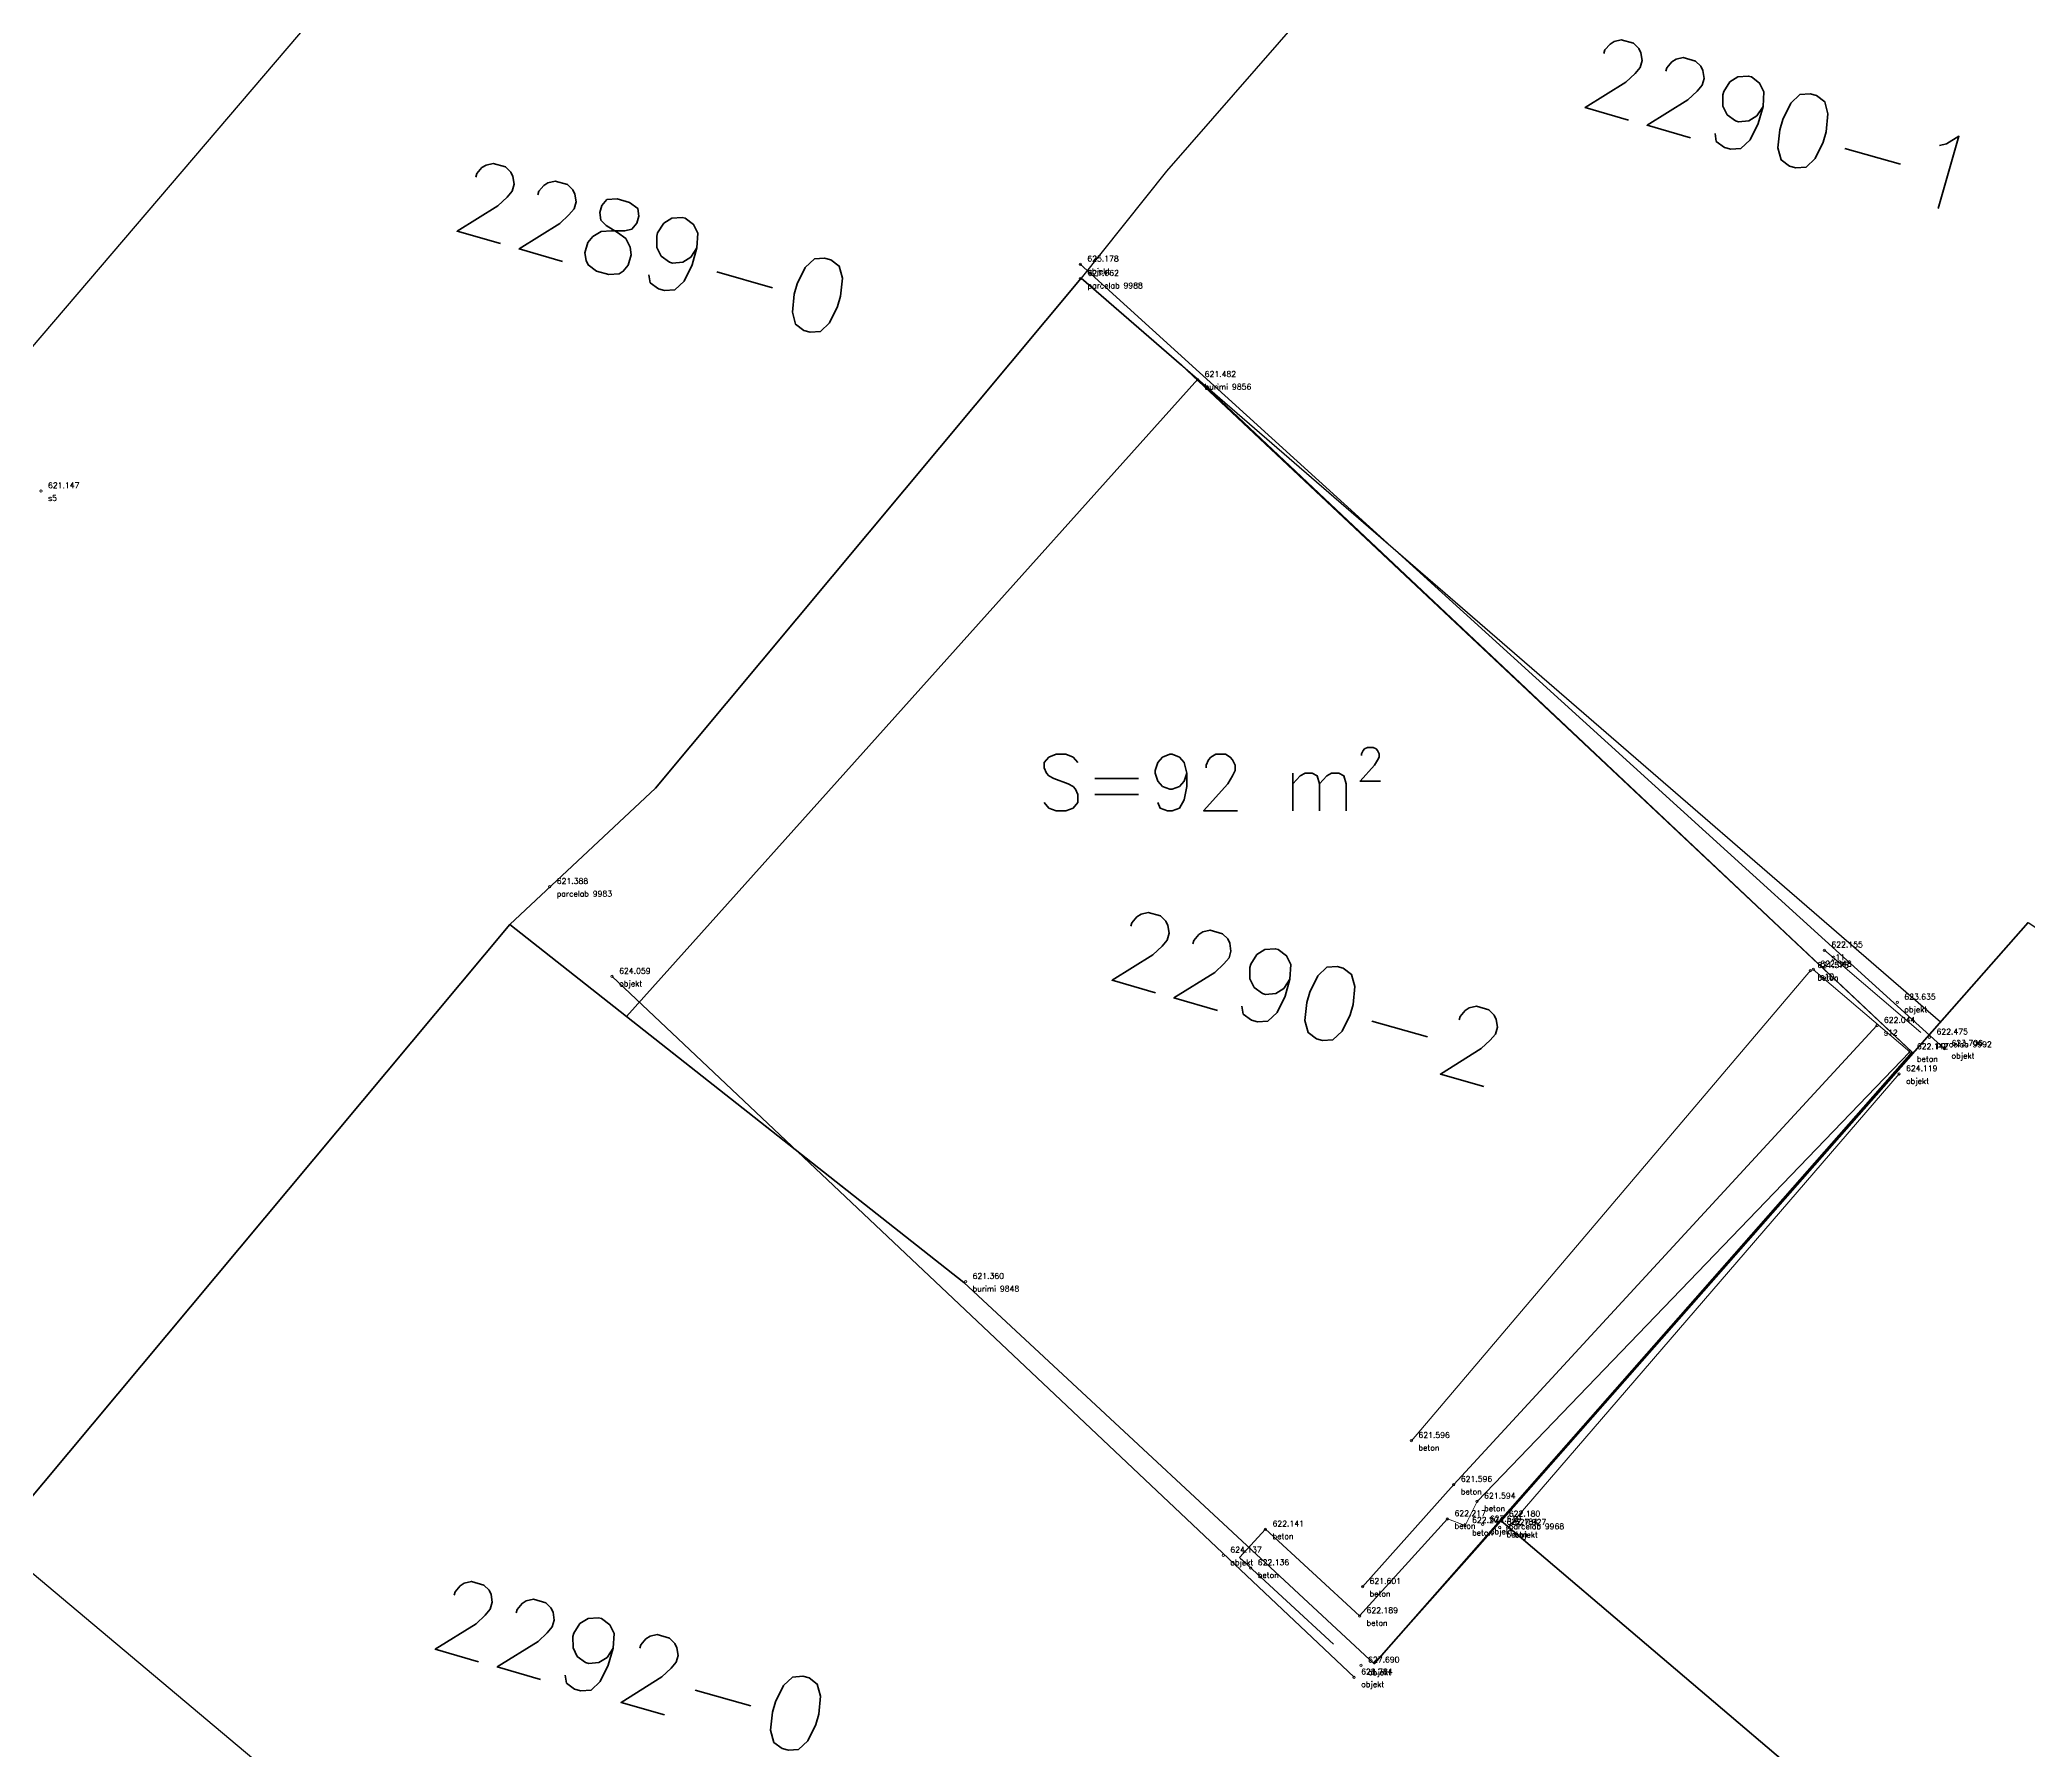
# Model space of a CAD drawing. Header units: metres. Extents: x 7512512.6 to 7512571.9, y 4692061.2 to 4692114.4.
# Drawn here: x 7512527.04 to 7512548.2, y 4692076.17 to 4692094.37 of the extents above; entities that cross this region are included whole.
import ezdxf

# ---------------------------------------------------------------- set-up
doc = ezdxf.new("R2010")
doc.units = ezdxf.units.M
for name, color, linetype, lineweight in [('0_Pen_No__20', 1, 'Continuous', 0), ('betoni', 170, 'Continuous', 0), ('burimi', 1, 'Continuous', 0), ('Matjet', 210, 'Continuous', 0), ('objekt', 33, 'Continuous', 0)]:
    doc.layers.add(name, color=color, linetype=linetype, lineweight=lineweight)
for name, color, linetype in [('Nr Parceles Baze', 7, 'Continuous'), ('parcela', 7, 'Continuous'), ('parcela baze', 7, 'Continuous'), ('Pikat', 7, 'Continuous')]:
    doc.layers.add(name, color=color, linetype=linetype)
doc.styles.get("Standard").update_dxf_attribs({"font": 'simplex.shx'})

# ---------------------------------------------------------------- blocks, each defined once
blk = doc.blocks.new('*U1', base_point=(7512546.942, 4692083.599, 622.142))
at = {"layer": 'Matjet', "linetype": 'ByBlock', "lineweight": -2}
blk.add_line((7512546.942, 4692083.599, 622.142), (7512546.942, 4692083.599, 622.142), dxfattribs=at)
blk.add_circle((7512546.942, 4692083.599, 622.142), 0.0125, dxfattribs=at)
at = {"layer": 'Matjet', "linetype": 'ByBlock', "char_height": 0.06}
for s, insert, attachment_point in [('622.142', (7512547.017, 4692083.659, 622.142), 4), ('beton', (7512547.017, 4692083.554, 622.142), 1)]:
    blk.add_mtext(s, dxfattribs=dict(at, insert=insert, attachment_point=attachment_point))
blk = doc.blocks.new('*U2', base_point=(7512541.637, 4692079.46, 621.596))
at = {"layer": 'Matjet', "linetype": 'ByBlock', "lineweight": -2}
blk.add_line((7512541.637, 4692079.46, 621.596), (7512541.637, 4692079.46, 621.596), dxfattribs=at)
blk.add_circle((7512541.637, 4692079.46, 621.596), 0.0125, dxfattribs=at)
at = {"layer": 'Matjet', "linetype": 'ByBlock', "char_height": 0.06}
for s, insert, attachment_point in [('621.596', (7512541.712, 4692079.52, 621.596), 4), ('beton', (7512541.712, 4692079.415, 621.596), 1)]:
    blk.add_mtext(s, dxfattribs=dict(at, insert=insert, attachment_point=attachment_point))
blk = doc.blocks.new('*U3', base_point=(7512542.088, 4692078.993, 621.596))
at = {"layer": 'Matjet', "linetype": 'ByBlock', "lineweight": -2}
blk.add_line((7512542.088, 4692078.993, 621.596), (7512542.088, 4692078.993, 621.596), dxfattribs=at)
blk.add_circle((7512542.088, 4692078.993, 621.596), 0.0125, dxfattribs=at)
at = {"layer": 'Matjet', "linetype": 'ByBlock', "char_height": 0.06}
for s, insert, attachment_point in [('621.596', (7512542.163, 4692079.053, 621.596), 4), ('beton', (7512542.163, 4692078.948, 621.596), 1)]:
    blk.add_mtext(s, dxfattribs=dict(at, insert=insert, attachment_point=attachment_point))
blk = doc.blocks.new('*U4', base_point=(7512542.336, 4692078.814, 621.594))
at = {"layer": 'Matjet', "linetype": 'ByBlock', "lineweight": -2}
blk.add_line((7512542.336, 4692078.814, 621.594), (7512542.336, 4692078.814, 621.594), dxfattribs=at)
blk.add_circle((7512542.336, 4692078.814, 621.594), 0.0125, dxfattribs=at)
at = {"layer": 'Matjet', "linetype": 'ByBlock', "char_height": 0.06}
for s, insert, attachment_point in [('621.594', (7512542.411, 4692078.874, 621.594), 4), ('beton', (7512542.411, 4692078.769, 621.594), 1)]:
    blk.add_mtext(s, dxfattribs=dict(at, insert=insert, attachment_point=attachment_point))
blk = doc.blocks.new('*U5', base_point=(7512542.575, 4692078.537, 622.184))
at = {"layer": 'Matjet', "linetype": 'ByBlock', "lineweight": -2}
blk.add_line((7512542.575, 4692078.537, 622.184), (7512542.575, 4692078.537, 622.184), dxfattribs=at)
blk.add_circle((7512542.575, 4692078.537, 622.184), 0.0125, dxfattribs=at)
at = {"layer": 'Matjet', "linetype": 'ByBlock', "char_height": 0.06}
for s, insert, attachment_point in [('622.184', (7512542.65, 4692078.597, 622.184), 4), ('beton', (7512542.65, 4692078.492, 622.184), 1)]:
    blk.add_mtext(s, dxfattribs=dict(at, insert=insert, attachment_point=attachment_point))
blk = doc.blocks.new('*U6', base_point=(7512542.208, 4692078.556, 622.204))
at = {"layer": 'Matjet', "linetype": 'ByBlock', "lineweight": -2}
blk.add_line((7512542.208, 4692078.556, 622.204), (7512542.208, 4692078.556, 622.204), dxfattribs=at)
blk.add_circle((7512542.208, 4692078.556, 622.204), 0.0125, dxfattribs=at)
at = {"layer": 'Matjet', "linetype": 'ByBlock', "char_height": 0.06}
for s, insert, attachment_point in [('622.204', (7512542.283, 4692078.616, 622.204), 4), ('beton', (7512542.283, 4692078.511, 622.204), 1)]:
    blk.add_mtext(s, dxfattribs=dict(at, insert=insert, attachment_point=attachment_point))
blk = doc.blocks.new('*U7', base_point=(7512542.021, 4692078.628, 622.217))
at = {"layer": 'Matjet', "linetype": 'ByBlock', "lineweight": -2}
blk.add_line((7512542.021, 4692078.628, 622.217), (7512542.021, 4692078.628, 622.217), dxfattribs=at)
blk.add_circle((7512542.021, 4692078.628, 622.217), 0.0125, dxfattribs=at)
at = {"layer": 'Matjet', "linetype": 'ByBlock', "char_height": 0.06}
for s, insert, attachment_point in [('622.217', (7512542.096, 4692078.688, 622.217), 4), ('beton', (7512542.096, 4692078.583, 622.217), 1)]:
    blk.add_mtext(s, dxfattribs=dict(at, insert=insert, attachment_point=attachment_point))
blk = doc.blocks.new('*U8', base_point=(7512541.085, 4692077.595, 622.189))
at = {"layer": 'Matjet', "linetype": 'ByBlock', "lineweight": -2}
blk.add_line((7512541.085, 4692077.595, 622.189), (7512541.085, 4692077.595, 622.189), dxfattribs=at)
blk.add_circle((7512541.085, 4692077.595, 622.189), 0.0125, dxfattribs=at)
at = {"layer": 'Matjet', "linetype": 'ByBlock', "char_height": 0.06}
for s, insert, attachment_point in [('622.189', (7512541.16, 4692077.655, 622.189), 4), ('beton', (7512541.16, 4692077.55, 622.189), 1)]:
    blk.add_mtext(s, dxfattribs=dict(at, insert=insert, attachment_point=attachment_point))
blk = doc.blocks.new('*U9', base_point=(7512541.117, 4692077.906, 621.601))
at = {"layer": 'Matjet', "linetype": 'ByBlock', "lineweight": -2}
blk.add_line((7512541.117, 4692077.906, 621.601), (7512541.117, 4692077.906, 621.601), dxfattribs=at)
blk.add_circle((7512541.117, 4692077.906, 621.601), 0.0125, dxfattribs=at)
at = {"layer": 'Matjet', "linetype": 'ByBlock', "char_height": 0.06}
for s, insert, attachment_point in [('621.601', (7512541.192, 4692077.966, 621.601), 4), ('beton', (7512541.192, 4692077.861, 621.601), 1)]:
    blk.add_mtext(s, dxfattribs=dict(at, insert=insert, attachment_point=attachment_point))
blk = doc.blocks.new('*U10', base_point=(7512540.084, 4692078.518, 622.141))
at = {"layer": 'Matjet', "linetype": 'ByBlock', "lineweight": -2}
blk.add_line((7512540.084, 4692078.518, 622.141), (7512540.084, 4692078.518, 622.141), dxfattribs=at)
blk.add_circle((7512540.084, 4692078.518, 622.141), 0.0125, dxfattribs=at)
at = {"layer": 'Matjet', "linetype": 'ByBlock', "char_height": 0.06}
for s, insert, attachment_point in [('622.141', (7512540.159, 4692078.578, 622.141), 4), ('beton', (7512540.159, 4692078.473, 622.141), 1)]:
    blk.add_mtext(s, dxfattribs=dict(at, insert=insert, attachment_point=attachment_point))
blk = doc.blocks.new('*U11', base_point=(7512539.927, 4692078.105, 622.136))
at = {"layer": 'Matjet', "linetype": 'ByBlock', "lineweight": -2}
blk.add_line((7512539.927, 4692078.105, 622.136), (7512539.927, 4692078.105, 622.136), dxfattribs=at)
blk.add_circle((7512539.927, 4692078.105, 622.136), 0.0125, dxfattribs=at)
at = {"layer": 'Matjet', "linetype": 'ByBlock', "char_height": 0.06}
for s, insert, attachment_point in [('622.136', (7512540.002, 4692078.165, 622.136), 4), ('beton', (7512540.002, 4692078.06, 622.136), 1)]:
    blk.add_mtext(s, dxfattribs=dict(at, insert=insert, attachment_point=attachment_point))
blk = doc.blocks.new('*U12', base_point=(7512542.599, 4692078.623, 622.18))
at = {"layer": 'Matjet', "linetype": 'ByBlock', "lineweight": -2}
blk.add_line((7512542.599, 4692078.623, 622.18), (7512542.599, 4692078.623, 622.18), dxfattribs=at)
blk.add_circle((7512542.599, 4692078.623, 622.18), 0.0125, dxfattribs=at)
at = {"layer": 'Matjet', "linetype": 'ByBlock', "char_height": 0.06}
for s, insert, attachment_point in [('622.180', (7512542.674, 4692078.683, 622.18), 4), ('parcelab 9968', (7512542.674, 4692078.578, 622.18), 1)]:
    blk.add_mtext(s, dxfattribs=dict(at, insert=insert, attachment_point=attachment_point))
blk = doc.blocks.new('*U13', base_point=(7512536.892, 4692081.153, 621.36))
at = {"layer": 'Matjet', "linetype": 'ByBlock', "lineweight": -2}
blk.add_line((7512536.892, 4692081.153, 621.36), (7512536.892, 4692081.153, 621.36), dxfattribs=at)
blk.add_circle((7512536.892, 4692081.153, 621.36), 0.0125, dxfattribs=at)
at = {"layer": 'Matjet', "linetype": 'ByBlock', "char_height": 0.06}
for s, insert, attachment_point in [('621.360', (7512536.967, 4692081.213, 621.36), 4), ('burimi 9848', (7512536.967, 4692081.108, 621.36), 1)]:
    blk.add_mtext(s, dxfattribs=dict(at, insert=insert, attachment_point=attachment_point))
blk = doc.blocks.new('*U14', base_point=(7512532.466, 4692085.358, 621.388))
at = {"layer": 'Matjet', "linetype": 'ByBlock', "lineweight": -2}
blk.add_line((7512532.466, 4692085.358, 621.388), (7512532.466, 4692085.358, 621.388), dxfattribs=at)
blk.add_circle((7512532.466, 4692085.358, 621.388), 0.0125, dxfattribs=at)
at = {"layer": 'Matjet', "linetype": 'ByBlock', "char_height": 0.06}
for s, insert, attachment_point in [('621.388', (7512532.541, 4692085.418, 621.388), 4), ('parcelab 9983', (7512532.541, 4692085.313, 621.388), 1)]:
    blk.add_mtext(s, dxfattribs=dict(at, insert=insert, attachment_point=attachment_point))
blk = doc.blocks.new('*U15', base_point=(7512533.13, 4692084.402, 624.059))
at = {"layer": 'Matjet', "linetype": 'ByBlock', "lineweight": -2}
blk.add_line((7512533.13, 4692084.402, 624.059), (7512533.13, 4692084.402, 624.059), dxfattribs=at)
blk.add_circle((7512533.13, 4692084.402, 624.059), 0.0125, dxfattribs=at)
at = {"layer": 'Matjet', "linetype": 'ByBlock', "char_height": 0.06}
for s, insert, attachment_point in [('624.059', (7512533.205, 4692084.462, 624.059), 4), ('objekt', (7512533.205, 4692084.357, 624.059), 1)]:
    blk.add_mtext(s, dxfattribs=dict(at, insert=insert, attachment_point=attachment_point))
blk = doc.blocks.new('*U16', base_point=(7512539.635, 4692078.239, 624.137))
at = {"layer": 'Matjet', "linetype": 'ByBlock', "lineweight": -2}
blk.add_line((7512539.635, 4692078.239, 624.137), (7512539.635, 4692078.239, 624.137), dxfattribs=at)
blk.add_circle((7512539.635, 4692078.239, 624.137), 0.0125, dxfattribs=at)
at = {"layer": 'Matjet', "linetype": 'ByBlock', "char_height": 0.06}
for s, insert, attachment_point in [('624.137', (7512539.71, 4692078.299, 624.137), 4), ('objekt', (7512539.71, 4692078.194, 624.137), 1)]:
    blk.add_mtext(s, dxfattribs=dict(at, insert=insert, attachment_point=attachment_point))
blk = doc.blocks.new('*U17', base_point=(7512541.027, 4692076.942, 628.784))
at = {"layer": 'Matjet', "linetype": 'ByBlock', "lineweight": -2}
blk.add_line((7512541.027, 4692076.942, 628.784), (7512541.027, 4692076.942, 628.784), dxfattribs=at)
blk.add_circle((7512541.027, 4692076.942, 628.784), 0.0125, dxfattribs=at)
at = {"layer": 'Matjet', "linetype": 'ByBlock', "char_height": 0.06}
for s, insert, attachment_point in [('objekt', (7512541.102, 4692076.897, 628.784), 1), ('628.784', (7512541.102, 4692077.002, 628.784), 4)]:
    blk.add_mtext(s, dxfattribs=dict(at, insert=insert, attachment_point=attachment_point))
blk = doc.blocks.new('*U18', base_point=(7512541.101, 4692077.07, 627.69))
at = {"layer": 'Matjet', "linetype": 'ByBlock', "lineweight": -2}
blk.add_line((7512541.101, 4692077.07, 627.69), (7512541.101, 4692077.07, 627.69), dxfattribs=at)
blk.add_circle((7512541.101, 4692077.07, 627.69), 0.0125, dxfattribs=at)
at = {"layer": 'Matjet', "linetype": 'ByBlock', "char_height": 0.06}
for s, insert, attachment_point in [('627.690', (7512541.176, 4692077.13, 627.69), 4), ('objekt', (7512541.176, 4692077.025, 627.69), 1)]:
    blk.add_mtext(s, dxfattribs=dict(at, insert=insert, attachment_point=attachment_point))
blk = doc.blocks.new('*U19', base_point=(7512542.397, 4692078.569, 627.61))
at = {"layer": 'Matjet', "linetype": 'ByBlock', "lineweight": -2}
blk.add_line((7512542.397, 4692078.569, 627.61), (7512542.397, 4692078.569, 627.61), dxfattribs=at)
blk.add_circle((7512542.397, 4692078.569, 627.61), 0.0125, dxfattribs=at)
at = {"layer": 'Matjet', "linetype": 'ByBlock', "char_height": 0.06}
for s, insert, attachment_point in [('627.610', (7512542.472, 4692078.629, 627.61), 4), ('objekt', (7512542.472, 4692078.524, 627.61), 1)]:
    blk.add_mtext(s, dxfattribs=dict(at, insert=insert, attachment_point=attachment_point))
blk = doc.blocks.new('*U20', base_point=(7512542.663, 4692078.534, 627.927))
at = {"layer": 'Matjet', "linetype": 'ByBlock', "lineweight": -2}
blk.add_line((7512542.663, 4692078.534, 627.927), (7512542.663, 4692078.534, 627.927), dxfattribs=at)
blk.add_circle((7512542.663, 4692078.534, 627.927), 0.0125, dxfattribs=at)
at = {"layer": 'Matjet', "linetype": 'ByBlock', "char_height": 0.06}
for s, insert, attachment_point in [('627.927', (7512542.738, 4692078.594, 627.927), 4), ('objekt', (7512542.738, 4692078.489, 627.927), 1)]:
    blk.add_mtext(s, dxfattribs=dict(at, insert=insert, attachment_point=attachment_point))
blk = doc.blocks.new('*U21', base_point=(7512546.827, 4692083.364, 624.119))
at = {"layer": 'Matjet', "linetype": 'ByBlock', "lineweight": -2}
blk.add_line((7512546.827, 4692083.364, 624.119), (7512546.827, 4692083.364, 624.119), dxfattribs=at)
blk.add_circle((7512546.827, 4692083.364, 624.119), 0.0125, dxfattribs=at)
at = {"layer": 'Matjet', "linetype": 'ByBlock', "char_height": 0.06}
for s, insert, attachment_point in [('624.119', (7512546.902, 4692083.424, 624.119), 4), ('objekt', (7512546.902, 4692083.319, 624.119), 1)]:
    blk.add_mtext(s, dxfattribs=dict(at, insert=insert, attachment_point=attachment_point))
blk = doc.blocks.new('*U22', base_point=(7512546.808, 4692084.126, 623.635))
at = {"layer": 'Matjet', "linetype": 'ByBlock', "lineweight": -2}
blk.add_line((7512546.808, 4692084.126, 623.635), (7512546.808, 4692084.126, 623.635), dxfattribs=at)
blk.add_circle((7512546.808, 4692084.126, 623.635), 0.0125, dxfattribs=at)
at = {"layer": 'Matjet', "linetype": 'ByBlock', "char_height": 0.06}
for s, insert, attachment_point in [('objekt', (7512546.883, 4692084.081, 623.635), 1), ('623.635', (7512546.883, 4692084.186, 623.635), 4)]:
    blk.add_mtext(s, dxfattribs=dict(at, insert=insert, attachment_point=attachment_point))
blk = doc.blocks.new('*U23', base_point=(7512547.31, 4692083.633, 623.706))
at = {"layer": 'Matjet', "linetype": 'ByBlock', "lineweight": -2}
blk.add_line((7512547.31, 4692083.633, 623.706), (7512547.31, 4692083.633, 623.706), dxfattribs=at)
blk.add_circle((7512547.31, 4692083.633, 623.706), 0.0125, dxfattribs=at)
at = {"layer": 'Matjet', "linetype": 'ByBlock', "char_height": 0.06}
for s, insert, attachment_point in [('623.706', (7512547.385, 4692083.693, 623.706), 4), ('objekt', (7512547.385, 4692083.588, 623.706), 1)]:
    blk.add_mtext(s, dxfattribs=dict(at, insert=insert, attachment_point=attachment_point))
blk = doc.blocks.new('*U24', base_point=(7512538.113, 4692091.984, 625.178))
at = {"layer": 'Matjet', "linetype": 'ByBlock', "lineweight": -2}
blk.add_line((7512538.113, 4692091.984, 625.178), (7512538.113, 4692091.984, 625.178), dxfattribs=at)
blk.add_circle((7512538.113, 4692091.984, 625.178), 0.0125, dxfattribs=at)
at = {"layer": 'Matjet', "linetype": 'ByBlock', "char_height": 0.06}
for s, insert, attachment_point in [('625.178', (7512538.188, 4692092.044, 625.178), 4), ('objekt', (7512538.188, 4692091.939, 625.178), 1)]:
    blk.add_mtext(s, dxfattribs=dict(at, insert=insert, attachment_point=attachment_point))
blk = doc.blocks.new('*U25', base_point=(7512545.914, 4692084.477, 622.048))
at = {"layer": 'Matjet', "linetype": 'ByBlock', "lineweight": -2}
blk.add_line((7512545.914, 4692084.477, 622.048), (7512545.914, 4692084.477, 622.048), dxfattribs=at)
blk.add_circle((7512545.914, 4692084.477, 622.048), 0.0125, dxfattribs=at)
at = {"layer": 'Matjet', "linetype": 'ByBlock', "char_height": 0.06}
for s, insert, attachment_point in [('622.048', (7512545.989, 4692084.537, 622.048), 4), ('s10', (7512545.989, 4692084.432, 622.048), 1)]:
    blk.add_mtext(s, dxfattribs=dict(at, insert=insert, attachment_point=attachment_point))
blk = doc.blocks.new('*U26', base_point=(7512546.032, 4692084.682, 622.155))
at = {"layer": 'Matjet', "linetype": 'ByBlock', "lineweight": -2}
blk.add_line((7512546.032, 4692084.682, 622.155), (7512546.032, 4692084.682, 622.155), dxfattribs=at)
blk.add_circle((7512546.032, 4692084.682, 622.155), 0.0125, dxfattribs=at)
at = {"layer": 'Matjet', "linetype": 'ByBlock', "char_height": 0.06}
for s, insert, attachment_point in [('622.155', (7512546.107, 4692084.742, 622.155), 4), ('s11', (7512546.107, 4692084.637, 622.155), 1)]:
    blk.add_mtext(s, dxfattribs=dict(at, insert=insert, attachment_point=attachment_point))
blk = doc.blocks.new('*U27', base_point=(7512546.591, 4692083.88, 622.044))
at = {"layer": 'Matjet', "linetype": 'ByBlock', "lineweight": -2}
blk.add_line((7512546.591, 4692083.88, 622.044), (7512546.591, 4692083.88, 622.044), dxfattribs=at)
blk.add_circle((7512546.591, 4692083.88, 622.044), 0.0125, dxfattribs=at)
at = {"layer": 'Matjet', "linetype": 'ByBlock', "char_height": 0.06}
for s, insert, attachment_point in [('s12', (7512546.666, 4692083.835, 622.044), 1), ('622.044', (7512546.666, 4692083.94, 622.044), 4)]:
    blk.add_mtext(s, dxfattribs=dict(at, insert=insert, attachment_point=attachment_point))
blk = doc.blocks.new('*U31', base_point=(7512538.115, 4692091.832, 621.662))
at = {"layer": 'Matjet', "linetype": 'ByBlock', "lineweight": -2}
blk.add_line((7512538.115, 4692091.832, 621.662), (7512538.115, 4692091.832, 621.662), dxfattribs=at)
blk.add_circle((7512538.115, 4692091.832, 621.662), 0.0125, dxfattribs=at)
at = {"layer": 'Matjet', "linetype": 'ByBlock', "char_height": 0.06}
for s, insert, attachment_point in [('621.662', (7512538.19, 4692091.892, 621.662), 4), ('parcelab 9988', (7512538.19, 4692091.787, 621.662), 1)]:
    blk.add_mtext(s, dxfattribs=dict(at, insert=insert, attachment_point=attachment_point))
blk = doc.blocks.new('*U32', base_point=(7512539.362, 4692090.755, 621.482))
at = {"layer": 'Matjet', "linetype": 'ByBlock', "lineweight": -2}
blk.add_line((7512539.362, 4692090.755, 621.482), (7512539.362, 4692090.755, 621.482), dxfattribs=at)
blk.add_circle((7512539.362, 4692090.755, 621.482), 0.0125, dxfattribs=at)
at = {"layer": 'Matjet', "linetype": 'ByBlock', "char_height": 0.06}
for s, insert, attachment_point in [('621.482', (7512539.437, 4692090.815, 621.482), 4), ('burimi 9856', (7512539.437, 4692090.71, 621.482), 1)]:
    blk.add_mtext(s, dxfattribs=dict(at, insert=insert, attachment_point=attachment_point))
blk = doc.blocks.new('*U33', base_point=(7512547.151, 4692083.755, 622.475))
at = {"layer": 'Matjet', "linetype": 'ByBlock', "lineweight": -2}
blk.add_line((7512547.151, 4692083.755, 622.475), (7512547.151, 4692083.755, 622.475), dxfattribs=at)
blk.add_circle((7512547.151, 4692083.755, 622.475), 0.0125, dxfattribs=at)
at = {"layer": 'Matjet', "linetype": 'ByBlock', "char_height": 0.06}
for s, insert, attachment_point in [('622.475', (7512547.226, 4692083.815, 622.475), 4), ('parcelab 9992', (7512547.226, 4692083.71, 622.475), 1)]:
    blk.add_mtext(s, dxfattribs=dict(at, insert=insert, attachment_point=attachment_point))
blk = doc.blocks.new('*U34', base_point=(7512545.883, 4692084.464, 621.575))
at = {"layer": 'Matjet', "linetype": 'ByBlock', "lineweight": -2}
blk.add_line((7512545.883, 4692084.464, 621.575), (7512545.883, 4692084.464, 621.575), dxfattribs=at)
blk.add_circle((7512545.883, 4692084.464, 621.575), 0.0125, dxfattribs=at)
at = {"layer": 'Matjet', "linetype": 'ByBlock', "char_height": 0.06}
for s, insert, attachment_point in [('621.575', (7512545.958, 4692084.524, 621.575), 4), ('beton', (7512545.958, 4692084.419, 621.575), 1)]:
    blk.add_mtext(s, dxfattribs=dict(at, insert=insert, attachment_point=attachment_point))
blk = doc.blocks.new('*U30', base_point=(7512527.051, 4692089.57, 621.147))
at = {"layer": 'Matjet', "linetype": 'ByBlock', "lineweight": -2}
blk.add_line((7512527.051, 4692089.57, 621.147), (7512527.051, 4692089.57, 621.147), dxfattribs=at)
blk.add_circle((7512527.051, 4692089.57, 621.147), 0.0125, dxfattribs=at)
at = {"layer": 'Matjet', "linetype": 'ByBlock', "char_height": 0.06}
for s, insert, attachment_point in [('621.147', (7512527.126, 4692089.63, 621.147), 4), ('s5', (7512527.126, 4692089.525, 621.147), 1)]:
    blk.add_mtext(s, dxfattribs=dict(at, insert=insert, attachment_point=attachment_point))

msp = doc.modelspace()

# ---------------------------------------------------------------- linework, layer by layer
at = {"layer": '0_Pen_No__20', "lineweight": 40, "flags": 128}
msp.add_lwpolyline([(7512538.122, 4692091.836), (7512539.19, 4692090.911), (7512546.978, 4692083.586), (7512542.592, 4692078.606), (7512541.242, 4692077.086), (7512536.872, 4692081.146), (7512532.042, 4692084.956), (7512533.592, 4692086.406)], close=True, dxfattribs=at)
at = {"layer": 'betoni', "flags": 128}
for points, elevation in [([(7512546.032, 4692084.682), (7512547.06, 4692083.804)], 622.155), ([(7512541.637, 4692079.46), (7512545.883, 4692084.464)], 621.596), ([(7512545.914, 4692084.477), (7512546.942, 4692083.599)], 622.048), ([(7512546.591, 4692083.88), (7512542.088, 4692078.993)], 622.044), ([(7512542.336, 4692078.814), (7512546.942, 4692083.599)], 622.204), ([(7512542.088, 4692078.993), (7512541.117, 4692077.906)], 622.217), ([(7512542.208, 4692078.556), (7512542.336, 4692078.814)], 622.189), ([(7512541.085, 4692077.595), (7512542.021, 4692078.628), (7512542.208, 4692078.556)], 622.189), ([(7512540.084, 4692078.518), (7512539.806, 4692078.217)], 622.141), ([(7512541.085, 4692077.595), (7512540.084, 4692078.518)], 622.189), ([(7512540.807, 4692077.294), (7512539.806, 4692078.217)], 622.189)]:
    msp.add_lwpolyline(points, dxfattribs=dict(at, elevation=elevation))
at = {"layer": 'burimi', "lineweight": 50, "flags": 128}
msp.add_lwpolyline([(7512541.242, 4692077.086), (7512536.872, 4692081.146), (7512533.284, 4692083.977), (7512539.364, 4692090.761), (7512546.966, 4692083.597)], close=True, dxfattribs=at)
at = {"layer": 'objekt', "flags": 128}
for points, elevation in [([(7512547.31, 4692083.633), (7512538.113, 4692091.984)], 623.706), ([(7512541.027, 4692076.942), (7512533.13, 4692084.402)], 628.784), ([(7512546.827, 4692083.364), (7512542.663, 4692078.534)], 624.119)]:
    msp.add_lwpolyline(points, dxfattribs=dict(at, elevation=elevation))
at = {"layer": 'parcela', "flags": 128}
for points in [[(7512553.633, 4692107.904), (7512551.683, 4692107.874), (7512544.782, 4692099.565), (7512539.032, 4692092.976), (7512538.122, 4692091.836), (7512533.592, 4692086.406), (7512532.042, 4692084.956), (7512526.552, 4692078.387), (7512522.461, 4692073.657), (7512518.651, 4692068.967), (7512512.611, 4692074.168), (7512514.832, 4692076.897), (7512533.622, 4692098.916), (7512539.853, 4692106.215), (7512546.573, 4692114.364), (7512553.633, 4692107.904)], [(7512571.902, 4692091.054), (7512556.141, 4692074.106), (7512553.301, 4692069.496), (7512542.592, 4692078.606), (7512548.202, 4692084.976), (7512548.952, 4692084.476), (7512555.062, 4692092.705), (7512555.262, 4692092.685), (7512561.382, 4692100.564), (7512571.852, 4692091.164), (7512571.902, 4692091.054)], [(7512553.301, 4692069.496), (7512545.301, 4692061.187), (7512538.411, 4692068.017), (7512530.921, 4692074.717), (7512526.552, 4692078.387), (7512532.042, 4692084.956), (7512536.872, 4692081.146), (7512541.242, 4692077.086), (7512542.592, 4692078.606), (7512553.301, 4692069.496)]]:
    msp.add_lwpolyline(points, dxfattribs=at)
at = {"layer": 'parcela baze', "flags": 128}
msp.add_lwpolyline([(7512548.202, 4692084.976), (7512542.592, 4692078.606), (7512541.242, 4692077.086), (7512536.872, 4692081.146), (7512532.042, 4692084.956), (7512533.592, 4692086.406), (7512538.122, 4692091.836), (7512547.27, 4692083.92), (7512548.202, 4692084.976)], dxfattribs=at)

# ---------------------------------------------------------------- block references
at = {"layer": 'Matjet'}
for name, p in [('*U24', (7512538.113, 4692091.984, 625.178)), ('*U31', (7512538.115, 4692091.832, 621.662)), ('*U32', (7512539.362, 4692090.755, 621.482)), ('*U30', (7512527.051, 4692089.57, 621.147)), ('*U14', (7512532.466, 4692085.358, 621.388)), ('*U26', (7512546.032, 4692084.682, 622.155)), ('*U15', (7512533.13, 4692084.402, 624.059)), ('*U34', (7512545.883, 4692084.464, 621.575)), ('*U25', (7512545.914, 4692084.477, 622.048)), ('*U22', (7512546.808, 4692084.126, 623.635)), ('*U27', (7512546.591, 4692083.88, 622.044)), ('*U33', (7512547.151, 4692083.755, 622.475)), ('*U1', (7512546.942, 4692083.599, 622.142)), ('*U23', (7512547.31, 4692083.633, 623.706)), ('*U21', (7512546.827, 4692083.364, 624.119)), ('*U13', (7512536.892, 4692081.153, 621.36)), ('*U2', (7512541.637, 4692079.46, 621.596)), ('*U3', (7512542.088, 4692078.993, 621.596)), ('*U4', (7512542.336, 4692078.814, 621.594)), ('*U10', (7512540.084, 4692078.518, 622.141)), ('*U7', (7512542.021, 4692078.628, 622.217)), ('*U6', (7512542.208, 4692078.556, 622.204)), ('*U19', (7512542.397, 4692078.569, 627.61)), ('*U5', (7512542.575, 4692078.537, 622.184)), ('*U12', (7512542.599, 4692078.623, 622.18)), ('*U20', (7512542.663, 4692078.534, 627.927)), ('*U16', (7512539.635, 4692078.239, 624.137)), ('*U11', (7512539.927, 4692078.105, 622.136)), ('*U9', (7512541.117, 4692077.906, 621.601)), ('*U8', (7512541.085, 4692077.595, 622.189)), ('*U18', (7512541.101, 4692077.07, 627.69)), ('*U17', (7512541.027, 4692076.942, 628.784))]:
    msp.add_blockref(name, p, dxfattribs=at)

# ---------------------------------------------------------------- texts
at = {"layer": 'Nr Parceles Baze'}
for s, p in [('2290-1', (7512543.387, 4692093.68)), ('2289-0', (7512531.381, 4692092.364)), ('2290-2', (7512538.352, 4692084.39)), ('2292-0', (7512531.149, 4692077.268))]:
    msp.add_text(s, height=0.8, rotation=344.039, dxfattribs=at).set_placement(p)
at = {"layer": 'Pikat', "insert": (7512537.651, 4692086.167), "char_height": 0.6, "attachment_point": 7}
msp.add_mtext('S=92 m²', dxfattribs=at)

doc.saveas('drawing.dxf')
